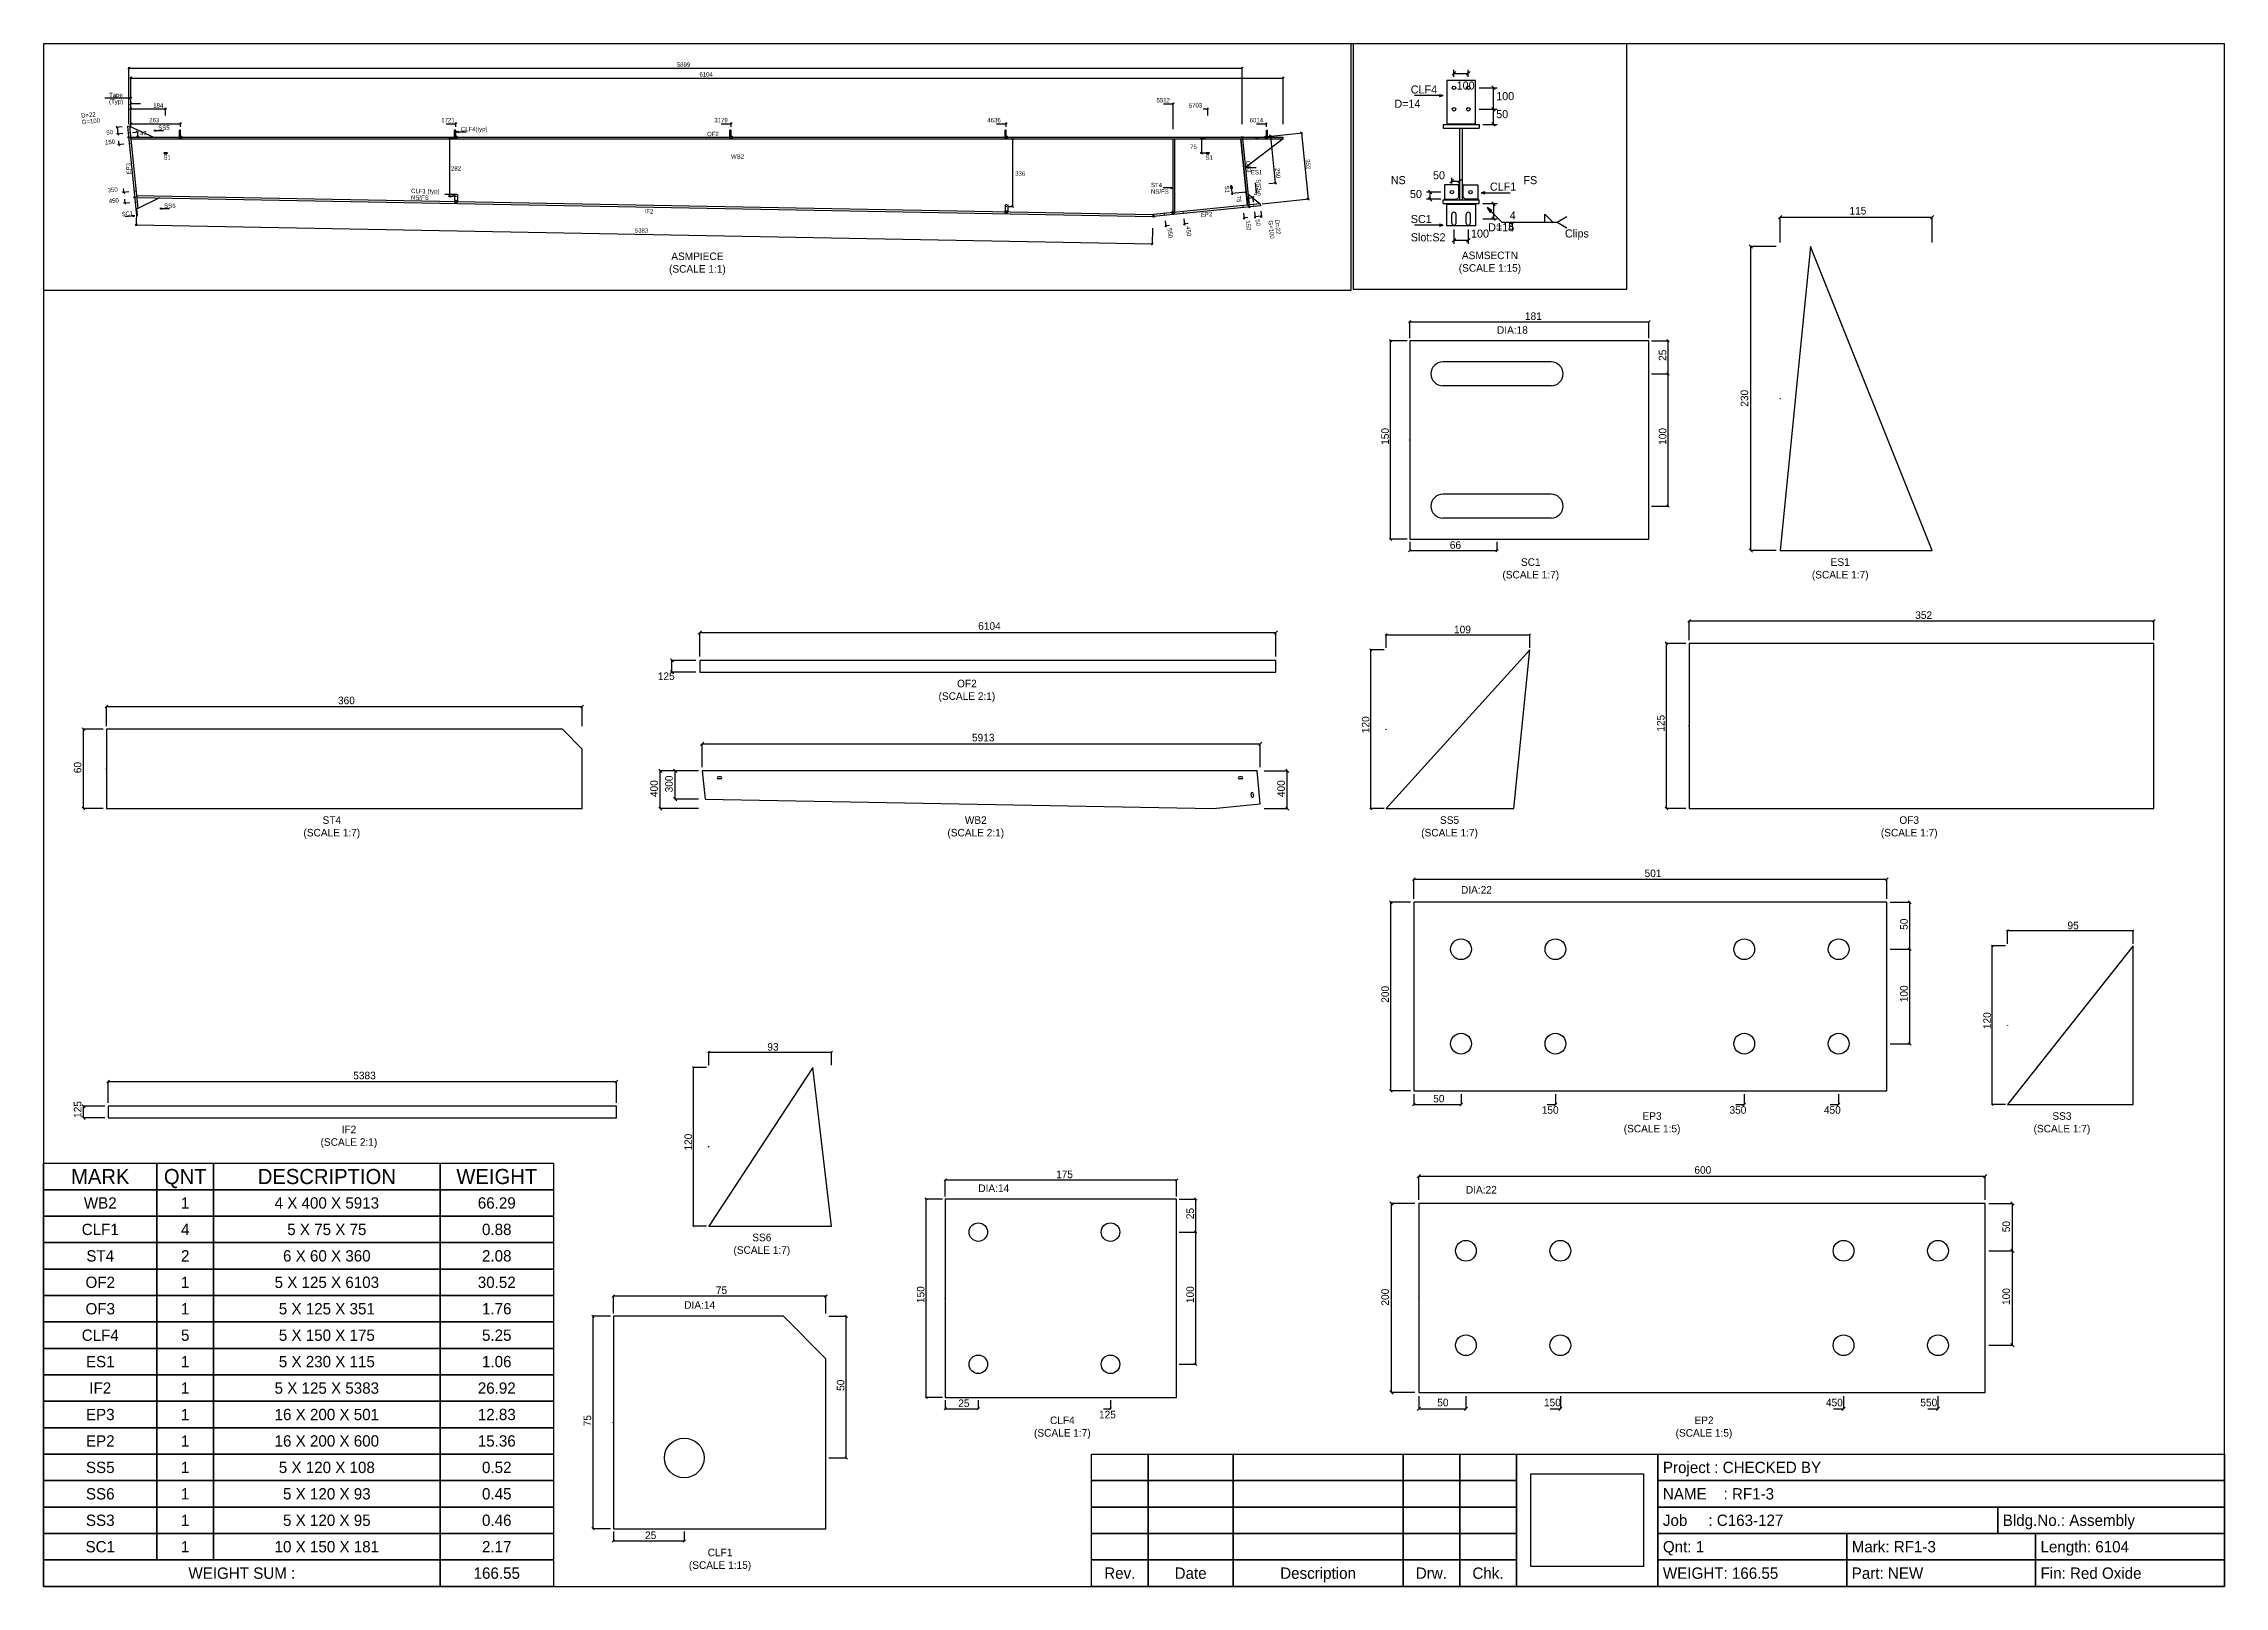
# Model space of a CAD drawing. Header units: metres. Extents: x 0 to 11550, y 0 to 8168.
import ezdxf
from ezdxf.enums import TextEntityAlignment as Align

# ---------------------------------------------------------------- set-up
doc = ezdxf.new("R2010")
doc.units = ezdxf.units.M
doc.linetypes.add('CONTIN', pattern=[0])
doc.linetypes.add('DASHED', pattern=[0])
for name, color, linetype in [('1', 7, 'CONTIN'), ('11', 7, 'CONTIN'), ('12', 2, 'CONTIN'), ('13', 2, 'CONTIN'), ('15', 6, 'CONTIN'), ('2', 7, 'CONTIN'), ('21', 7, 'CONTIN'), ('3', 1, 'CONTIN'), ('4', 1, 'CONTIN'), ('5', 7, 'CONTIN'), ('6', 4, 'CONTIN'), ('7', 3, 'DASHED'), ('9', 7, 'CONTIN')]:
    doc.layers.add(name, color=color, linetype=linetype)
doc.styles.add('SIMPLEX', font='txt')
picture_1 = doc.add_image_def('image1.png', size_in_pixel=(229, 276))

# ---------------------------------------------------------------- blocks, each defined once
blk = doc.blocks.new('PART_TABLE_BLOCK')
for points in [[(0, 2240), (600, 2240), (600, 2100), (0, 2100)], [(600, 2240), (900, 2240), (900, 2100), (600, 2100)], [(900, 2240), (2100, 2240), (2100, 2100), (900, 2100)], [(2100, 2240), (2700, 2240), (2700, 2100), (2100, 2100)], [(0, 2100), (600, 2100), (600, 1960), (0, 1960)], [(600, 2100), (900, 2100), (900, 1960), (600, 1960)], [(900, 2100), (2100, 2100), (2100, 1960), (900, 1960)], [(2100, 2100), (2700, 2100), (2700, 1960), (2100, 1960)], [(0, 1960), (600, 1960), (600, 1820), (0, 1820)], [(600, 1960), (900, 1960), (900, 1820), (600, 1820)], [(900, 1960), (2100, 1960), (2100, 1820), (900, 1820)], [(2100, 1960), (2700, 1960), (2700, 1820), (2100, 1820)], [(0, 1820), (600, 1820), (600, 1680), (0, 1680)], [(600, 1820), (900, 1820), (900, 1680), (600, 1680)], [(900, 1820), (2100, 1820), (2100, 1680), (900, 1680)], [(2100, 1820), (2700, 1820), (2700, 1680), (2100, 1680)], [(0, 1680), (600, 1680), (600, 1540), (0, 1540)], [(600, 1680), (900, 1680), (900, 1540), (600, 1540)], [(900, 1680), (2100, 1680), (2100, 1540), (900, 1540)], [(2100, 1680), (2700, 1680), (2700, 1540), (2100, 1540)], [(0, 1540), (600, 1540), (600, 1400), (0, 1400)], [(600, 1540), (900, 1540), (900, 1400), (600, 1400)], [(900, 1540), (2100, 1540), (2100, 1400), (900, 1400)], [(2100, 1540), (2700, 1540), (2700, 1400), (2100, 1400)], [(0, 1400), (600, 1400), (600, 1260), (0, 1260)], [(600, 1400), (900, 1400), (900, 1260), (600, 1260)], [(900, 1400), (2100, 1400), (2100, 1260), (900, 1260)], [(2100, 1400), (2700, 1400), (2700, 1260), (2100, 1260)], [(0, 1260), (600, 1260), (600, 1120), (0, 1120)], [(600, 1260), (900, 1260), (900, 1120), (600, 1120)], [(900, 1260), (2100, 1260), (2100, 1120), (900, 1120)], [(2100, 1260), (2700, 1260), (2700, 1120), (2100, 1120)], [(0, 1120), (600, 1120), (600, 980), (0, 980)], [(600, 1120), (900, 1120), (900, 980), (600, 980)], [(900, 1120), (2100, 1120), (2100, 980), (900, 980)], [(2100, 1120), (2700, 1120), (2700, 980), (2100, 980)], [(0, 980), (600, 980), (600, 840), (0, 840)], [(600, 980), (900, 980), (900, 840), (600, 840)], [(900, 980), (2100, 980), (2100, 840), (900, 840)], [(2100, 980), (2700, 980), (2700, 840), (2100, 840)], [(0, 840), (600, 840), (600, 700), (0, 700)], [(600, 840), (900, 840), (900, 700), (600, 700)], [(900, 840), (2100, 840), (2100, 700), (900, 700)], [(2100, 840), (2700, 840), (2700, 700), (2100, 700)], [(0, 700), (600, 700), (600, 560), (0, 560)], [(600, 700), (900, 700), (900, 560), (600, 560)], [(900, 700), (2100, 700), (2100, 560), (900, 560)], [(2100, 700), (2700, 700), (2700, 560), (2100, 560)], [(0, 560), (600, 560), (600, 420), (0, 420)], [(600, 560), (900, 560), (900, 420), (600, 420)], [(900, 560), (2100, 560), (2100, 420), (900, 420)], [(2100, 560), (2700, 560), (2700, 420), (2100, 420)], [(0, 420), (600, 420), (600, 280), (0, 280)], [(600, 420), (900, 420), (900, 280), (600, 280)], [(900, 420), (2100, 420), (2100, 280), (900, 280)], [(2100, 420), (2700, 420), (2700, 280), (2100, 280)], [(0, 280), (600, 280), (600, 140), (0, 140)], [(600, 280), (900, 280), (900, 140), (600, 140)], [(900, 280), (2100, 280), (2100, 140), (900, 140)], [(2100, 280), (2700, 280), (2700, 140), (2100, 140)], [(0, 140), (2100, 140), (2100, 0), (0, 0)], [(2100, 140), (2700, 140), (2700, 0), (2100, 0)]]:
    blk.add_lwpolyline(points, close=True)
for s, height, p in [('MARK', 80, (300, 2170)), ('QNT', 80, (750, 2170)), ('DESCRIPTION', 80, (1500, 2170)), ('WEIGHT', 80, (2400, 2170)), ('WB2', 60, (300, 2030)), ('1', 60, (750, 2030)), ('4 X 400 X 5913', 60, (1500, 2030)), ('66.29', 60, (2400, 2030)), ('CLF1', 60, (300, 1890)), ('4', 60, (750, 1890)), ('5 X 75 X 75', 60, (1500, 1890)), ('0.88', 60, (2400, 1890)), ('ST4', 60, (300, 1750)), ('2', 60, (750, 1750)), ('6 X 60 X 360', 60, (1500, 1750)), ('2.08', 60, (2400, 1750)), ('OF2', 60, (300, 1610)), ('1', 60, (750, 1610)), ('5 X 125 X 6103', 60, (1500, 1610)), ('30.52', 60, (2400, 1610)), ('OF3', 60, (300, 1470)), ('1', 60, (750, 1470)), ('5 X 125 X 351', 60, (1500, 1470)), ('1.76', 60, (2400, 1470)), ('CLF4', 60, (300, 1330)), ('5', 60, (750, 1330)), ('5 X 150 X 175', 60, (1500, 1330)), ('5.25', 60, (2400, 1330)), ('ES1', 60, (300, 1190)), ('1', 60, (750, 1190)), ('5 X 230 X 115', 60, (1500, 1190)), ('1.06', 60, (2400, 1190)), ('IF2', 60, (300, 1050)), ('1', 60, (750, 1050)), ('5 X 125 X 5383', 60, (1500, 1050)), ('26.92', 60, (2400, 1050)), ('EP3', 60, (300, 910)), ('1', 60, (750, 910)), ('16 X 200 X 501', 60, (1500, 910)), ('12.83', 60, (2400, 910)), ('EP2', 60, (300, 770)), ('1', 60, (750, 770)), ('16 X 200 X 600', 60, (1500, 770)), ('15.36', 60, (2400, 770)), ('SS5', 60, (300, 630)), ('1', 60, (750, 630)), ('5 X 120 X 108', 60, (1500, 630)), ('0.52', 60, (2400, 630)), ('SS6', 60, (300, 490)), ('1', 60, (750, 490)), ('5 X 120 X 93', 60, (1500, 490)), ('0.45', 60, (2400, 490)), ('SS3', 60, (300, 350)), ('1', 60, (750, 350)), ('5 X 120 X 95', 60, (1500, 350)), ('0.46', 60, (2400, 350)), ('SC1', 60, (300, 210)), ('1', 60, (750, 210)), ('10 X 150 X 181', 60, (1500, 210)), ('2.17', 60, (2400, 210)), ('WEIGHT SUM :', 60, (1050, 70)), ('166.55', 60, (2400, 70))]:
    blk.add_text(s, height=height).set_placement(p, align=Align.MIDDLE_CENTER)
blk = doc.blocks.new('Title_Block')
for points in [[(-6000, 700), (-5700, 700), (-5700, 560), (-6000, 560)], [(-5700, 700), (-5250, 700), (-5250, 560), (-5700, 560)], [(-5250, 700), (-4350, 700), (-4350, 560), (-5250, 560)], [(-4350, 700), (-4050, 700), (-4050, 560), (-4350, 560)], [(-4050, 700), (-3750, 700), (-3750, 560), (-4050, 560)], [(-3750, 700), (-3000, 700), (-3000, 0), (-3750, 0)], [(-3000, 700), (0, 700), (0, 560), (-3000, 560)], [(-6000, 560), (-5700, 560), (-5700, 420), (-6000, 420)], [(-5700, 560), (-5250, 560), (-5250, 420), (-5700, 420)], [(-5250, 560), (-4350, 560), (-4350, 420), (-5250, 420)], [(-4350, 560), (-4050, 560), (-4050, 420), (-4350, 420)], [(-4050, 560), (-3750, 560), (-3750, 420), (-4050, 420)], [(-3000, 560), (0, 560), (0, 420), (-3000, 420)], [(-6000, 420), (-5700, 420), (-5700, 280), (-6000, 280)], [(-5700, 420), (-5250, 420), (-5250, 280), (-5700, 280)], [(-5250, 420), (-4350, 420), (-4350, 280), (-5250, 280)], [(-4350, 420), (-4050, 420), (-4050, 280), (-4350, 280)], [(-4050, 420), (-3750, 420), (-3750, 280), (-4050, 280)], [(-3000, 420), (-1200, 420), (-1200, 280), (-3000, 280)], [(-1200, 420), (0, 420), (0, 280), (-1200, 280)], [(-6000, 280), (-5700, 280), (-5700, 140), (-6000, 140)], [(-5700, 280), (-5250, 280), (-5250, 140), (-5700, 140)], [(-5250, 280), (-4350, 280), (-4350, 140), (-5250, 140)], [(-4350, 280), (-4050, 280), (-4050, 140), (-4350, 140)], [(-4050, 280), (-3750, 280), (-3750, 140), (-4050, 140)], [(-3000, 280), (-2000, 280), (-2000, 140), (-3000, 140)], [(-2000, 280), (-1000, 280), (-1000, 140), (-2000, 140)], [(-1000, 280), (0, 280), (0, 140), (-1000, 140)], [(-6000, 140), (-5700, 140), (-5700, 0), (-6000, 0)], [(-5700, 140), (-5250, 140), (-5250, 0), (-5700, 0)], [(-5250, 140), (-4350, 140), (-4350, 0), (-5250, 0)], [(-4350, 140), (-4050, 140), (-4050, 0), (-4350, 0)], [(-4050, 140), (-3750, 140), (-3750, 0), (-4050, 0)], [(-3000, 140), (-2000, 140), (-2000, 0), (-3000, 0)], [(-2000, 140), (-1000, 140), (-1000, 0), (-2000, 0)], [(-1000, 140), (0, 140), (0, 0), (-1000, 0)]]:
    blk.add_lwpolyline(points, close=True)
for s, p in [(' Project : CHECKED BY', (-2996, 630)), (' NAME    : RF1-3', (-2996, 490)), (' Job     : C163-127', (-2996, 350)), (' Bldg.No.: Assembly', (-1196, 350)), (' Qnt: 1', (-2996, 210)), (' Mark: RF1-3', (-1996, 210)), (' Length: 6104', (-996, 210)), (' WEIGHT: 166.55', (-2996, 70)), (' Part: NEW', (-1996, 70)), (' Fin: Red Oxide', (-996, 70))]:
    blk.add_text(s, height=60).set_placement(p, align=Align.MIDDLE_LEFT)
for s, p in [('Rev.', (-5850, 70)), ('Date', (-5475, 70)), ('Description', (-4800, 70)), ('Drw.', (-4200, 70)), ('Chk.', (-3900, 70))]:
    blk.add_text(s, height=60).set_placement(p, align=Align.MIDDLE_CENTER)
image = blk.add_image(picture_1, insert=(-3674, 105), size_in_units=(598, 490))
blk = doc.blocks.new('SLOTTD')
at = {"layer": '6'}
for p, q in [((-25.4, 12.7), (25.4, 12.7)), ((-25.4, -12.7), (25.4, -12.7))]:
    blk.add_line(p, q, dxfattribs=at)
for centre, start, end in [((-25.4, 0), 90, 270), ((25.4, 0), 270, 90)]:
    blk.add_arc(centre, 12.7, start, end, dxfattribs=at)
blk = doc.blocks.new('ARROW')
at = {"layer": '2'}
blk.add_line((-0.635, -0.635), (0.635, 0.635), dxfattribs=at)
blk = doc.blocks.new('FLGHOL')
at = {"layer": '6'}
blk.add_solid([(-6.35, 0), (6.35, 0), (-6.35, 25.4), (6.35, 25.4)], dxfattribs=at)
blk = doc.blocks.new('GRTCLPB')
at = {"layer": '13'}
for p, q in [((-12.7, 0), (-12.7, 152.4)), ((-12.7, 152.4), (12.7, 152.4)), ((-12.7, 0), (12.7, 0)), ((12.7, 0), (12.7, 152.4))]:
    blk.add_line(p, q, dxfattribs=at)
at = {"layer": '6'}
for points in [[(-12.7, 119.38), (12.7, 119.38), (-12.7, 134.62), (12.7, 134.62)], [(-12.7, 68.58), (12.7, 68.58), (-12.7, 83.82), (12.7, 83.82)]]:
    blk.add_solid(points, dxfattribs=at)
blk = doc.blocks.new('ARROWP')
for p, q in [((0, 0), (-1.27, 0.318)), ((-1.27, 0.318), (-1.27, -0.318)), ((-1.27, -0.318), (0, 0))]:
    blk.add_line(p, q)
blk = doc.blocks.new('BRCCLP')
at = {"layer": '1'}
blk.add_solid([(-12.7, 68.58), (12.7, 68.58), (-12.7, 83.82), (12.7, 83.82)], dxfattribs=at)
at = {"layer": '2'}
for p in [(-12.7, 101.6), (12.7, 0)]:
    blk.add_line(p, (12.7, 101.6), dxfattribs=at)
blk = doc.blocks.new('CIRCLE')
at = {"layer": '1'}
blk.add_circle((0, 0), 10.2, dxfattribs=at)
blk = doc.blocks.new('FLAT_ASMPIECE')
at = {"layer": '1'}
for p, q in [((462.131, 800.389), (462.131, 809.679)), ((462.131, 809.679), (6565.921, 809.679)), ((6565.921, 800.389), (6565.921, 809.679)), ((462.131, 800.389), (492.13, 500.403)), ((462.131, 800.389), (6565.921, 800.389)), ((6375.351, 449.944), (6340.301, 800.389)), ((6340.401, 799.469), (6349.631, 800.389)), ((6340.401, 799.469), (6375.351, 449.944)), ((6349.631, 800.389), (6384.591, 450.868)), ((6565.921, 800.389), (6364.801, 648.747)), ((492.725, 500.393), (493.06, 491.099)), ((492.725, 500.393), (5874.841, 399.893)), ((493.06, 491.099), (5874.671, 390.61)), ((2192.437, 505.97), (2192.437, 468.654)), ((488.651, 431.493), (492.347, 394.535)), ((492.347, 394.535), (496.967, 394.996)), ((496.967, 394.996), (493.271, 431.955)), ((5107.641, 451.535), (5107.641, 414.219)), ((5874.841, 399.893), (5874.671, 390.61)), ((6375.351, 449.944), (6384.591, 450.868))]:
    blk.add_line(p, q, dxfattribs=at)
at = {"layer": '12'}
for p, q in [((455.343, 868.279), (445.077, 867.249)), ((445.077, 867.249), (488.651, 431.493)), ((455.343, 868.279), (498.918, 432.519)), ((498.918, 432.519), (488.651, 431.493)), ((6443.211, 456.73), (5877.831, 400.192)), ((5877.831, 400.192), (5878.851, 389.926)), ((6444.231, 446.463), (5878.851, 389.926)), ((6443.211, 456.73), (6444.231, 446.463))]:
    blk.add_line(p, q, dxfattribs=at)
at = {"layer": '15'}
for centre in [(725.551, 809.676), (2183.151, 809.676), (3640.751, 809.676), (5098.351, 809.676), (6475.975, 809.676), (2183.151, 468.827), (5098.35, 414.393), (5982.649, 410.984)]:
    blk.add_circle(centre, 6.933, dxfattribs=at)
at = {"layer": '2'}
for p, q in [((450.833, 878.769), (450.833, 1181.109)), ((450.833, 1174.919), (6348.711, 1174.919)), ((6348.711, 878.769), (6348.711, 1181.109)), ((462.131, 878.769), (462.131, 1129.519)), ((462.131, 1123.329), (6565.921, 1123.329)), ((6565.921, 878.769), (6565.921, 1129.519)), ((462.131, 869.479), (462.131, 992.299)), ((513.718, 986.109), (462.131, 986.109)), ((462.131, 924.199), (462.131, 965.469)), ((462.131, 959.279), (646.051, 959.279)), ((646.051, 924.199), (646.051, 965.469)), ((5931.061, 986.109), (5982.651, 986.109)), ((5982.651, 851.979), (5982.651, 992.299)), ((6140.541, 959.279), (6165.301, 959.279)), ((6165.301, 924.199), (6165.301, 965.469)), ((416.331, 864.369), (383.478, 861.089)), ((419.78, 829.879), (386.928, 826.599)), ((389.639, 861.709), (393.088, 827.209)), ((462.131, 865.389), (462.131, 887.059)), ((462.131, 880.869), (725.551, 880.869)), ((471.112, 835.009), (501.911, 838.089)), ((474.45, 810.909), (505.249, 813.989)), ((495.751, 837.479), (499.089, 813.369)), ((725.551, 865.389), (725.551, 887.059)), ((2131.563, 880.869), (2183.151, 880.869)), ((2183.151, 865.389), (2183.151, 887.059)), ((3589.163, 880.869), (3640.751, 880.869)), ((3640.751, 865.389), (3640.751, 887.059)), ((5046.761, 880.869), (5098.351, 880.869)), ((5098.351, 865.389), (5098.351, 887.059)), ((6418.381, 807.269), (6667.891, 832.219)), ((6424.391, 880.869), (6475.971, 880.869)), ((6463.501, 812.709), (6504.561, 816.819)), ((6475.971, 865.389), (6475.971, 887.059)), ((6498.401, 816.199), (6523.281, 567.442)), ((6661.731, 831.599), (6696.681, 482.077)), ((425.53, 772.388), (392.677, 769.103)), ((396.784, 790.251), (398.837, 769.719)), ((2170.77, 800.389), (2143.945, 800.389)), ((2150.135, 800.389), (2150.135, 496.684)), ((5110.731, 800.389), (5137.561, 800.389)), ((5131.371, 800.389), (5131.371, 442.249)), ((6152.921, 800.389), (6126.101, 800.389)), ((6152.921, 725.391), (6126.101, 725.391)), ((6132.291, 800.389), (6132.291, 725.391)), ((450.707, 520.605), (417.856, 517.32)), ((421.962, 538.469), (424.016, 517.936)), ((456.457, 463.114), (423.604, 459.828)), ((427.71, 480.978), (429.764, 460.445)), ((2170.77, 496.684), (2143.945, 496.684)), ((6291.781, 531.849), (6294.451, 505.157)), ((6368.461, 518.78), (6293.831, 511.317)), ((6366.411, 539.312), (6369.081, 512.619)), ((6383.361, 463.187), (6380.281, 493.986)), ((6380.891, 487.826), (6405.021, 490.239)), ((6407.481, 465.6), (6404.401, 496.399)), ((6453.331, 457.743), (6702.841, 482.693)), ((6488.371, 563.951), (6529.441, 568.058)), ((490.363, 346.68), (5871.971, 246.191)), ((5110.731, 442.249), (5137.561, 442.249)), ((5940.311, 367.038), (5943.591, 334.186)), ((6038.981, 376.905), (6042.271, 344.053)), ((6062.181, 352.266), (6041.651, 350.212)), ((6355.121, 408.519), (6358.411, 375.667)), ((6378.321, 383.88), (6357.791, 381.827)), ((6412.611, 414.269), (6415.901, 381.416)), ((6449.781, 391.026), (6415.281, 387.577)), ((6447.111, 417.718), (6450.391, 384.866)), ((5873.521, 328.715), (5871.861, 240)), ((5963.511, 342.399), (5942.981, 340.346))]:
    blk.add_line(p, q, dxfattribs=at)
at = {"layer": '3'}
for p, q in [((462.131, 871.579), (462.131, 1077.929)), ((462.131, 1016.029), (323.464, 1016.029)), ((584.194, 845.159), (635.782, 845.159)), ((2186.246, 837.529), (2237.834, 837.529)), ((6370.991, 648.747), (6422.581, 648.747)), ((2177.135, 505.959), (2125.557, 506.922)), ((5980.581, 541.33), (5928.991, 541.327)), ((6424.421, 517.033), (6419.291, 568.364)), ((483.107, 393.611), (431.776, 388.478)), ((491.904, 429.205), (490.248, 340.491)), ((615.102, 432.481), (666.681, 431.518))]:
    blk.add_line(p, q, dxfattribs=at)
at = {"layer": '9'}
for p, q in [((455.343, 868.279), (582.131, 809.679)), ((5982.651, 410.984), (5982.661, 800.389)), ((5982.661, 800.389), (5988.851, 800.389)), ((5988.851, 800.389), (5988.841, 410.984)), ((613.039, 488.86), (498.918, 432.519)), ((6378.641, 510.38), (6443.211, 456.73))]:
    blk.add_line(p, q, dxfattribs=at)
at = {"layer": '1', "yscale": 0.244, "zscale": 0.244}
for p, xscale in [((722.456, 809.679), -0.244), ((2180.056, 809.679), -0.244), ((3637.655, 809.679), -0.244), ((5095.261, 809.679), -0.244), ((6479.071, 809.679), 0.244)]:
    blk.add_blockref('GRTCLPB', p, dxfattribs=dict(at, xscale=xscale))
at = {"layer": '15', "xscale": 0.406, "yscale": 0.406, "zscale": 0.406}
for p in [(450.833, 809.679), (6348.711, 809.679), (482.671, 491.293), (5878.851, 389.926), (6385.611, 440.602)]:
    blk.add_blockref('CIRCLE', p, dxfattribs=at)
at = {"layer": '2', "xscale": 8.124, "yscale": 8.124, "zscale": 8.124}
for p, rotation in [((450.833, 1174.919), 180), ((462.131, 1123.329), 180), ((462.131, 986.109), 180), ((462.131, 959.279), 180), ((389.639, 861.709), 95.711), ((393.088, 827.209), -84.289), ((462.131, 880.869), 180), ((495.751, 837.479), 95.711), ((499.089, 813.369), -84.289), ((6498.401, 816.199), 95.711), ((6661.731, 831.599), 95.711), ((398.837, 769.719), -84.289), ((2150.135, 800.389), 90), ((5131.371, 800.389), 90), ((6132.291, 800.389), 90), ((6132.291, 725.391), -90), ((424.016, 517.936), -84.289), ((429.764, 460.445), -84.289), ((2150.135, 496.684), -90), ((6293.831, 511.317), -174.289), ((6368.461, 518.78), 5.7109999999999985), ((6380.891, 487.826), 5.7110000000000225), ((6405.021, 490.239), -174.28900000000002), ((6523.281, 567.442), -84.289), ((6696.681, 482.077), -84.289), ((5131.371, 442.249), -90), ((6041.651, 350.212), -174.289), ((6357.791, 381.827), -174.289), ((6415.281, 387.577), -174.289), ((6449.781, 391.026), 5.7109999999999985), ((5871.971, 246.191), -1.07), ((5942.981, 340.346), -174.289)]:
    blk.add_blockref('ARROW', p, dxfattribs=dict(at, rotation=rotation))
for p in [(6348.711, 1174.919), (6565.921, 1123.329), (646.051, 959.279), (5982.651, 986.109), (6165.301, 959.279), (725.551, 880.869), (2183.151, 880.869), (3640.751, 880.869), (5098.351, 880.869), (6475.971, 880.869)]:
    blk.add_blockref('ARROW', p, dxfattribs=at)
at = {"layer": '3', "xscale": 8.124, "yscale": 8.124, "zscale": 8.124}
blk.add_blockref('ARROW', (462.131, 1016.029), dxfattribs=at)
for name, p, rotation in [('ARROWP', (584.194, 845.159), 180), ('ARROWP', (2186.246, 837.529), 180), ('ARROWP', (6370.991, 648.747), 180), ('ARROWP', (2177.135, 505.959), -1.07), ('ARROWP', (5980.581, 541.33), 0.004), ('ARROWP', (6424.421, 517.033), -84.289), ('ARROWP', (483.107, 393.611), 5.7109999999999985), ('ARROW', (490.363, 346.68), 178.93), ('ARROWP', (615.102, 432.481), 178.93)]:
    blk.add_blockref(name, p, dxfattribs=dict(at, rotation=rotation))
at = {"layer": '6'}
for name, p, xscale, yscale, zscale, rotation in [('FLGHOL', (448.526, 832.749), 0.366, 0.406, 0.406, -84.289), ('FLGHOL', (454.275, 775.262), 0.366, 0.406, 0.406, -84.289), ('FLGHOL', (479.453, 523.479), 0.366, 0.406, 0.406, -84.289), ('FLGHOL', (485.202, 465.988), 0.366, 0.406, 0.406, -84.289), ('SLOTTD', (6290.551, 544.168), 0.244, 0.244, 0.244, -84.289), ('FLGHOL', (5936.411, 406.049), 0.366, 0.406, 0.406, -174.289), ('FLGHOL', (6035.081, 415.916), 0.366, 0.406, 0.406, -174.289), ('FLGHOL', (6351.221, 447.531), 0.366, 0.406, 0.406, -174.289), ('FLGHOL', (6408.711, 453.28), 0.366, 0.406, 0.406, -174.289)]:
    blk.add_blockref(name, p, dxfattribs=dict(at, xscale=xscale, yscale=yscale, zscale=zscale, rotation=rotation))
at = {"layer": '6', "xscale": 0.244, "yscale": 0.244, "zscale": 0.244}
for p in [(646.051, 725.391), (6165.301, 725.391)]:
    blk.add_blockref('SLOTTD', p, dxfattribs=at)
at = {"layer": '7', "xscale": -0.366, "yscale": 0.366, "zscale": 0.366}
for p in [(2183.151, 468.827), (5098.351, 414.393)]:
    blk.add_blockref('BRCCLP', p, dxfattribs=at)
at = {"insert": (3462.51, 140), "char_height": 40, "attachment_point": 5}
blk.add_mtext('ASMPIECE\\P(SCALE 1:1)', dxfattribs=at)
at = {"layer": '11', "style": 'SIMPLEX'}
for s, p in [('5899', (3353.547, 1182.619)), ('6104', (3473.583, 1131.029)), ('184', (580.569, 966.979)), ('5512', (5894.051, 993.809)), ('5703', (6065.151, 966.979)), ('263', (559.174, 888.569)), ('1721', (2106.114, 888.569)), ('3179', (3552.157, 888.569)), ('4636', (4998.201, 888.569)), ('6014', (6387.381, 888.569)), ('75', (6072.171, 747.483)), ('282', (2157.839, 633.129)), ('336', (5145.261, 605.912))]:
    blk.add_text(s, height=23.111, dxfattribs=at).set_placement(p)
for s, rotation, p in [('50', 5.711, (333.078, 823.149)), ('47', 5.711, (511.805, 816.559)), ('150', 5.711, (326.754, 770.252)), ('250', -84.289, (6523.281, 644.863)), ('352', -84.289, (6683.421, 692.1)), ('350', 5.711, (340.434, 517.32)), ('450', 5.711, (346.183, 459.828)), ('75', -84.289, (6317.201, 499.69)), ('45', 5.711, (6411.921, 498.671)), ('150', -84.289, (6366.841, 368.768)), ('50', -84.289, (6418.581, 373.943)), ('5383', -1.07, (3130.522, 305.086)), ('550', -84.289, (5952.021, 327.286)), ('450', -84.289, (6050.701, 337.154))]:
    blk.add_text(s, height=23.111, rotation=rotation, dxfattribs=at).set_placement(p)
at = {"layer": '21', "style": 'SIMPLEX'}
for s, rotation, p in [('D=22', 5.711, (200, 912.419)), ('G=100', 5.711, (203.45, 877.929)), ('G=100', -84.289, (6486.941, 367.783)), ('D=22', -84.289, (6521.441, 371.233))]:
    blk.add_text(s, height=23.111, rotation=rotation, dxfattribs=at).set_placement(p)
at = {"layer": '3', "style": 'SIMPLEX'}
for s, p in [('Tape', (346.575, 1021.799)), ('(Typ)', (346.575, 987.139)), ('SS5', (607.305, 849.019)), ('CLF4(typ)', (2209.357, 841.389)), ('OF2', (3514.028, 815.459)), ('S1', (634.496, 690.724)), ('WB2', (3640.751, 696.391)), ('S1', (6153.751, 690.724)), ('ES1', (6394.101, 612.599))]:
    blk.add_text(s, height=23.111, dxfattribs=at).set_placement(p)
for s, rotation, p in [('EP3', 95.71, (464.564, 614.3)), ('OF3', -84.289, (6367.051, 684.317)), ('SS3', -84.289, (6421.361, 586.406)), ('CLF1 (typ)', -1.07, (1946.136, 514.125)), ('NS/FS', -1.07, (1945.489, 479.464)), ('ST4', 0.004, (5865.021, 545.174)), ('NS/FS', 0.004, (5865.021, 510.507)), ('S1', -84.289, (6254.911, 552.217)), ('SC1', 5.711, (413.735, 390.545)), ('SS6', -1.07, (638.281, 435.9)), ('IF2', -1.07, (3183.218, 406.194)), ('EP2', 5.71, (6129.921, 385.999))]:
    blk.add_text(s, height=23.111, rotation=rotation, dxfattribs=at).set_placement(p)
blk = doc.blocks.new('FLAT_ASMSECTN')
at = {"layer": '1'}
for p, q in [((477.365, 872.46), (667.865, 872.46)), ((477.365, 872.46), (477.365, 853.41)), ((477.365, 853.41), (667.865, 853.41)), ((564.995, 472.41), (564.995, 853.41)), ((580.235, 472.41), (580.235, 853.41)), ((667.865, 872.46), (667.865, 853.41)), ((477.365, 453.36), (477.365, 472.41)), ((477.365, 472.41), (667.865, 472.41)), ((667.865, 453.36), (667.865, 472.41)), ((477.365, 453.36), (667.865, 453.36))]:
    blk.add_line(p, q, dxfattribs=at)
at = {"layer": '13'}
for p, q in [((648.815, 1104.87), (496.415, 1104.87)), ((496.415, 1104.87), (496.415, 876.27)), ((648.815, 876.27), (648.815, 1104.87)), ((496.415, 876.27), (648.815, 876.27)), ((561.185, 552.42), (484.985, 552.42)), ((484.985, 552.42), (484.985, 476.22)), ((484.985, 476.22), (549.755, 476.22)), ((561.185, 487.65), (549.755, 476.22)), ((561.185, 487.65), (561.185, 552.42)), ((584.045, 552.42), (660.245, 552.42)), ((584.045, 487.65), (584.045, 552.42)), ((584.045, 487.65), (595.475, 476.22)), ((660.245, 476.22), (595.475, 476.22)), ((660.245, 552.42), (660.245, 476.22)), ((496.415, 449.55), (648.815, 449.55)), ((496.415, 335.25), (496.415, 449.55)), ((648.815, 449.55), (648.815, 335.25)), ((648.815, 335.25), (496.415, 335.25))]:
    blk.add_line(p, q, dxfattribs=at)
at = {"layer": '3'}
for p, q in [((534.515, 1123.92), (534.515, 1162.02)), ((610.715, 1123.92), (610.715, 1162.02)), ((534.515, 1142.97), (610.715, 1142.97)), ((667.865, 1066.77), (763.115, 1066.77)), ((744.065, 872.46), (744.065, 1066.77)), ((477.365, 1024.86), (324.965, 1024.86)), ((667.865, 952.47), (763.115, 952.47)), ((686.915, 872.46), (763.115, 872.46)), ((523.085, 560.04), (523.085, 590.52)), ((564.995, 571.47), (564.995, 590.52)), ((465.935, 514.32), (389.735, 514.32)), ((465.935, 476.22), (389.735, 476.22)), ((408.785, 476.22), (408.785, 514.32)), ((523.085, 571.47), (564.995, 571.47)), ((679.295, 510.51), (831.695, 510.51)), ((686.915, 453.36), (763.115, 453.36)), ((686.915, 373.35), (763.115, 373.35)), ((744.065, 453.36), (744.065, 373.35)), ((477.365, 339.06), (324.965, 339.06)), ((534.515, 316.2), (534.515, 240)), ((534.515, 259.05), (610.715, 259.05)), ((610.715, 316.2), (610.715, 240))]:
    blk.add_line(p, q, dxfattribs=at)
at = {"layer": '4'}
for p, q in [((710.54, 432.03), (787.34, 355.215)), ((787.34, 355.215), (1068.98, 355.215)), ((1015.64, 397.89), (1058.315, 355.215)), ((1015.64, 355.215), (1015.64, 397.89)), ((1068.98, 355.215), (1081.79, 355.215)), ((1081.79, 355.215), (1132.985, 385.08)), ((1081.79, 355.215), (1132.985, 325.35))]:
    blk.add_line(p, q, dxfattribs=at)
at = {"layer": '1'}
for name, p, xscale, yscale, zscale, rotation in [('ARROW', (534.515, 1142.97), 15, 15, 15, 180), ('ARROW', (744.065, 1066.77), 15, 15, 15, 90), ('ARROW', (744.065, 952.47), 15, 15, 15, -90.00000000000001), ('ARROW', (744.065, 952.47), 15, 15, 15, 90), ('ARROW', (744.065, 872.46), 15, 15, 15, -90.00000000000001), ('ARROW', (564.995, 571.47), 15, 15, 15, 180), ('ARROW', (408.785, 514.32), 15, 15, 15, -90.00000000000001), ('ARROW', (408.785, 476.22), 15, 15, 15, 90), ('ARROW', (744.065, 453.36), 15, 15, 15, 90), ('SLOTTD', (534.515, 373.35), 0.8999999999999999, 0.8999999999999999, 0.8999999999999999, 90), ('SLOTTD', (610.715, 373.35), 0.8999999999999999, 0.8999999999999999, 0.8999999999999999, 90), ('ARROW', (744.065, 373.35), 15, 15, 15, -90.00000000000001), ('ARROW', (534.515, 259.05), 15, 15, 15, 180)]:
    blk.add_blockref(name, p, dxfattribs=dict(at, xscale=xscale, yscale=yscale, zscale=zscale, rotation=rotation))
for name, p, xscale, yscale, zscale in [('CIRCLE', (534.515, 1066.77), 0.8999999999999999, 0.8999999999999999, 0.8999999999999999), ('ARROW', (610.715, 1142.97), 15, 15, 15), ('CIRCLE', (610.715, 1066.77), 0.8999999999999999, 0.8999999999999999, 0.8999999999999999), ('CIRCLE', (534.515, 952.47), 0.8999999999999999, 0.8999999999999999, 0.8999999999999999), ('CIRCLE', (610.715, 952.47), 0.8999999999999999, 0.8999999999999999, 0.8999999999999999), ('ARROW', (523.085, 571.47), 15, 15, 15), ('CIRCLE', (523.085, 514.32), 0.8999999999999999, 0.8999999999999999, 0.8999999999999999), ('CIRCLE', (622.145, 514.32), 0.8999999999999999, 0.8999999999999999, 0.8999999999999999), ('ARROW', (610.715, 259.05), 15, 15, 15)]:
    blk.add_blockref(name, p, dxfattribs=dict(at, xscale=xscale, yscale=yscale, zscale=zscale))
at = {"layer": '3', "xscale": 15, "yscale": 15, "zscale": 15}
for p in [(477.365, 1024.86), (477.365, 339.06)]:
    blk.add_blockref('ARROWP', p, dxfattribs=at)
at = {"layer": '3', "xscale": 15, "yscale": 15, "zscale": 15, "rotation": 180}
blk.add_blockref('ARROWP', (679.295, 510.51), dxfattribs=at)
at = {"layer": '4', "xscale": 22.5, "yscale": 22.5, "zscale": 22.5, "rotation": 135}
blk.add_blockref('ARROWP', (710.54, 432.03), dxfattribs=at)
at = {"insert": (725.172, 140), "char_height": 40, "attachment_point": 5}
blk.add_mtext('ASMSECTN\\P(SCALE 1:15)', dxfattribs=at)
at = {"layer": '1', "style": 'SIMPLEX'}
for s, p in [('CLF4', (305.915, 1036.29)), ('CLF1', (725.015, 521.94)), ('SC1', (305.915, 350.49)), ('Slot:S2', (305.915, 253.71))]:
    blk.add_text(s, height=42.675, dxfattribs=at).set_placement(p)
at = {"layer": '21', "style": 'SIMPLEX'}
for p in [(219.05, 960.855), (715.865, 306.505)]:
    blk.add_text('D=14', height=42.675, dxfattribs=at).set_placement(p)
at = {"layer": '3', "style": 'SIMPLEX'}
for s, p in [('100', (548.735, 1057.19)), ('100', (758.285, 1000.98)), ('50', (758.285, 905.73)), ('NS', (200, 556.23)), ('50', (423.515, 581.88)), ('FS', (902.555, 556.23)), ('50', (301.595, 482.82)), ('115', (758.285, 307.57)), ('100', (624.935, 273.27))]:
    blk.add_text(s, height=42.675, dxfattribs=at).set_placement(p)
at = {"layer": '4', "style": 'SIMPLEX'}
blk.add_text('Clips', height=42.675, dxfattribs=at).set_placement((1122.32, 273.885))
at = {"layer": '5', "style": 'SIMPLEX'}
blk.add_text('4', height=42.675, dxfattribs=at).set_placement((830.015, 369.435))
blk = doc.blocks.new('EP2')
at = {"layer": '3', "linetype": 'CONTINUOUS'}
for p, q in [((358.083305, 1326.66665), (358.083305, 326.66665)), ((3358.083305, 1326.66665), (358.083305, 1326.66665)), ((3358.083305, 326.66665), (3358.083305, 1326.66665)), ((358.083305, 326.66665), (3358.083305, 326.66665))]:
    blk.add_line(p, q, dxfattribs=at)
at = {"layer": '4', "linetype": 'CONTINUOUS'}
for centre in [(608.083305, 1076.66665), (1108.083305, 1076.66665), (2608.083305, 1076.66665), (3108.083305, 1076.66665), (608.083305, 576.66665), (1108.083305, 576.66665), (2608.083305, 576.66665), (3108.083305, 576.66665)]:
    blk.add_circle(centre, 55, dxfattribs=at)
at = {"layer": '5', "linetype": 'CONTINUOUS'}
for p, q in [((357.583305, 826.66665), (358.583305, 826.66665)), ((358.083305, 826.16665), (358.083305, 827.16664))]:
    blk.add_line(p, q, dxfattribs=at)
blk.add_circle((358.083305, 826.66665), 0.5, dxfattribs=at)
at = {"layer": '6', "linetype": 'CONTINUOUS'}
for p, q in [((358.083305, 1346.66665), (358.083305, 1471.66666)), ((358.083305, 1471.416665), (3358.083305, 1471.416665)), ((3358.083305, 1346.66665), (3358.083305, 1471.66666)), ((338.08338, 1326.66665), (213.08337, 1326.66666)), ((213.33329, 326.66665), (213.33337, 1326.66666)), ((3378.083305, 1326.66665), (3503.083305, 1326.66664)), ((3502.833355, 1076.66665), (3502.833355, 1326.66664)), ((3378.083305, 1076.66665), (3503.083305, 1076.66665)), ((3378.083305, 1076.66665), (3503.083305, 1076.66665)), ((3502.833355, 576.66665), (3502.833355, 1076.66665)), ((3378.083305, 576.66665), (3503.083305, 576.66665)), ((338.083305, 326.66665), (213.083295, 326.66665)), ((358.083305, 306.66665), (358.083305, 240)), ((358.083305, 240.25), (608.083305, 240.25)), ((608.083305, 306.66665), (608.083305, 240)), ((1054.749955, 240.25), (1108.083305, 240.25)), ((1108.083305, 306.66665), (1108.083305, 240)), ((2554.750005, 240.25), (2608.083305, 240.25)), ((2608.083305, 306.66665), (2608.083305, 240)), ((3054.749855, 240.25), (3108.083305, 240.25)), ((3108.083305, 306.66665), (3108.083305, 240))]:
    blk.add_line(p, q, dxfattribs=at)
at = {"layer": '6', "xscale": 13.333335, "yscale": 13.333335, "zscale": 2.666667}
for p, rotation in [((358.083305, 1471.416665), 180), ((213.33337, 1326.66666), 90), ((3502.833355, 1326.66664), 90), ((3502.833355, 1076.66665), -90.00000000000001), ((3502.833355, 1076.66665), 90), ((3502.833355, 576.66665), -90.00000000000001), ((213.33329, 326.66665), -90.00000000000001), ((358.083305, 240.25), 180)]:
    blk.add_blockref('ARROW', p, dxfattribs=dict(at, rotation=rotation))
for p in [(3358.083305, 1471.416665), (608.083305, 240.25), (1108.083305, 240.25), (2608.083305, 240.25), (3108.083305, 240.25)]:
    blk.add_blockref('ARROW', p, dxfattribs=at)
at = {"insert": (1868.748477, 140), "char_height": 40, "attachment_point": 5}
blk.add_mtext('EP2\\P(SCALE 1:5)', dxfattribs=at)
at = {"layer": '5'}
blk.add_text('ZERO', height=0.075, dxfattribs=at).set_placement((358.083305, 626.66665))
at = {"layer": '6'}
for s, p in [('600', (1818.083305, 1484.749995)), ('DIA:22', (608.083305, 1379.99998)), ('50', (456.416645, 253.5834)), ('150', (1021.416655, 253.5834)), ('450', (2514.750005, 253.5834)), ('550', (3014.749855, 253.5834))]:
    blk.add_text(s, height=40, dxfattribs=at).set_placement(p)
for s, p in [('50', (3489.499955, 1174.99999)), ('200', (200, 786.66665)), ('100', (3489.499955, 790))]:
    blk.add_text(s, height=40, rotation=90, dxfattribs=at).set_placement(p)
blk = doc.blocks.new('EP3')
at = {"layer": '3', "linetype": 'CONTINUOUS'}
for p, q in [((332.00633, 1312.39295), (332.00633, 312.39295)), ((2837.91638, 1312.39295), (332.00633, 1312.39295)), ((2837.91638, 312.39295), (2837.91638, 1312.39295)), ((332.00633, 312.39295), (2837.91638, 312.39295))]:
    blk.add_line(p, q, dxfattribs=at)
at = {"layer": '4', "linetype": 'CONTINUOUS'}
for centre in [(582.00633, 1062.39295), (1082.00633, 1062.39295), (2082.00633, 1062.39295), (2582.00633, 1062.39295), (582.00633, 562.39295), (1082.00633, 562.39295), (2082.00633, 562.39295), (2582.00633, 562.39295)]:
    blk.add_circle(centre, 55, dxfattribs=at)
at = {"layer": '5', "linetype": 'CONTINUOUS'}
for p, q in [((331.50633, 812.39295), (332.50633, 812.39295)), ((332.00633, 811.89295), (332.00633, 812.89294))]:
    blk.add_line(p, q, dxfattribs=at)
blk.add_circle((332.00633, 812.39295), 0.5, dxfattribs=at)
at = {"layer": '6', "linetype": 'CONTINUOUS'}
for p, q in [((332.00633, 1329.099015), (332.00633, 1433.511935)), ((332.00633, 1433.26194), (2837.91638, 1433.26194)), ((2837.91638, 1329.099015), (2837.91638, 1433.511935)), ((315.30034, 1312.39295), (210.88742, 1312.39296)), ((211.13734, 312.39295), (211.13742, 1312.39296)), ((2854.62243, 1312.39295), (2959.03543, 1312.39294)), ((2958.78548, 1062.39295), (2958.78548, 1312.39294)), ((2854.62243, 1062.39295), (2959.03543, 1062.39295)), ((2854.62243, 1062.39295), (2959.03543, 1062.39295)), ((2958.78548, 562.39295), (2958.78548, 1062.39295)), ((2854.62243, 562.39295), (2959.03543, 562.39295)), ((315.300265, 312.39295), (210.887345, 312.39295)), ((332.00633, 295.68685), (332.00633, 240)), ((332.00633, 240.25), (582.00633, 240.25)), ((582.00633, 295.68685), (582.00633, 240)), ((1037.45683, 240.25), (1082.00633, 240.25)), ((1082.00633, 295.68685), (1082.00633, 240)), ((2037.45678, 240.25), (2082.00633, 240.25)), ((2082.00633, 295.68685), (2082.00633, 240)), ((2537.45678, 240.25), (2582.00633, 240.25)), ((2582.00633, 295.68685), (2582.00633, 240))]:
    blk.add_line(p, q, dxfattribs=at)
at = {"layer": '6', "xscale": 11.137375, "yscale": 11.137375, "zscale": 2.227475}
for p, rotation in [((332.00633, 1433.26194), 180), ((211.13742, 1312.39296), 90), ((2958.78548, 1312.39294), 90), ((2958.78548, 1062.39295), -90.00000000000001), ((2958.78548, 1062.39295), 90), ((2958.78548, 562.39295), -90.00000000000001), ((211.13734, 312.39295), -90.00000000000001), ((332.00633, 240.25), 180)]:
    blk.add_blockref('ARROW', p, dxfattribs=dict(at, rotation=rotation))
for p in [(2837.91638, 1433.26194), (582.00633, 240.25), (1082.00633, 240.25), (2082.00633, 240.25), (2582.00633, 240.25)]:
    blk.add_blockref('ARROW', p, dxfattribs=at)
at = {"insert": (1593.871565, 140), "char_height": 40, "attachment_point": 5}
blk.add_mtext('EP3\\P(SCALE 1:5)', dxfattribs=at)
at = {"layer": '5'}
blk.add_text('ZERO', height=0.075, dxfattribs=at).set_placement((332.00633, 612.39295))
at = {"layer": '6'}
for s, p in [('DIA:22', (582.00633, 1356.94246)), ('501', (1554.33353, 1444.39932)), ('50', (434.73158, 251.3874)), ('150', (1009.61338, 191.3874)), ('350', (2004.04473, 191.3874)), ('450', (2504.04473, 191.3874))]:
    blk.add_text(s, height=40, dxfattribs=at).set_placement(p)
for s, p in [('50', (2947.64813, 1165.1182)), ('200', (200, 778.9808)), ('100', (2947.64813, 781.76515))]:
    blk.add_text(s, height=40, rotation=90, dxfattribs=at).set_placement(p)
blk = doc.blocks.new('OF3')
at = {"layer": '3', "linetype": 'CONTINUOUS'}
for p, q in [((329.582124, 1115), (329.582124, 240)), ((2791.454194, 1115), (329.582124, 1115)), ((2791.454194, 240), (2791.454194, 1115)), ((329.582124, 240), (2791.454194, 240))]:
    blk.add_line(p, q, dxfattribs=at)
at = {"layer": '5', "linetype": 'CONTINUOUS'}
for p, q in [((328.882124, 677.5), (330.282124, 677.5)), ((329.582124, 676.800014), (329.582124, 678.199986))]:
    blk.add_line(p, q, dxfattribs=at)
blk.add_circle((329.582124, 677.5), 0.7, dxfattribs=at)
at = {"layer": '6', "linetype": 'CONTINUOUS'}
for p, q in [((329.582124, 1131.41248), (329.582124, 1233.990494)), ((329.582124, 1233.640501), (2791.454194, 1233.640501)), ((2791.454194, 1131.41248), (2791.454194, 1233.990494)), ((313.169707, 1115), (210.5917, 1115.000007)), ((210.941623, 240), (210.941693, 1115.000007)), ((313.169644, 240), (210.59163, 240))]:
    blk.add_line(p, q, dxfattribs=at)
at = {"layer": '6', "xscale": 10.941651, "yscale": 10.941651, "zscale": 1.563093}
for p, rotation in [((329.582124, 1233.640501), 180), ((210.941693, 1115.000007), 90), ((210.941623, 240), -90.00000000000001)]:
    blk.add_blockref('ARROW', p, dxfattribs=dict(at, rotation=rotation))
blk.add_blockref('ARROW', (2791.454194, 1233.640501), dxfattribs=at)
at = {"insert": (1495.727097, 140), "char_height": 40, "attachment_point": 5}
blk.add_mtext('OF3\\P(SCALE 1:7)', dxfattribs=at)
at = {"layer": '5'}
blk.add_text('ZERO', height=0.105, dxfattribs=at).set_placement((329.582124, 477.5))
at = {"layer": '6'}
blk.add_text('352', height=40, dxfattribs=at).set_placement((1527.693164, 1244.582152))
blk.add_text('125', height=40, rotation=90, dxfattribs=at).set_placement((200, 647.410444))
blk = doc.blocks.new('SC1')
at = {"layer": '3', "linetype": 'CONTINUOUS'}
for p, q in [((310.483296, 1350.66669), (310.483296, 300.66669)), ((1577.483296, 1350.66669), (310.483296, 1350.66669)), ((1577.483296, 300.66669), (1577.483296, 1350.66669)), ((310.483296, 300.66669), (1577.483296, 300.66669))]:
    blk.add_line(p, q, dxfattribs=at)
at = {"layer": '4', "linetype": 'CONTINUOUS'}
for p, q in [((1059.483296, 1238.66669), (485.483296, 1238.66669)), ((1059.483296, 1112.66669), (485.483296, 1112.66669)), ((1059.483296, 538.66669), (485.483296, 538.66669)), ((1059.483296, 412.66669), (485.483296, 412.66669))]:
    blk.add_line(p, q, dxfattribs=at)
for centre, start, end in [((485.483296, 1175.66669), 90, -90), ((1059.483296, 1175.66669), -90, 90), ((485.483296, 475.66669), 90, -90), ((1059.483296, 475.66669), -90, 90)]:
    blk.add_arc(centre, 63, start, end, dxfattribs=at)
at = {"layer": '5', "linetype": 'CONTINUOUS'}
for p, q in [((309.783296, 825.66669), (311.183296, 825.66669)), ((310.483296, 824.966704), (310.483296, 826.366676))]:
    blk.add_line(p, q, dxfattribs=at)
blk.add_circle((310.483296, 825.66669), 0.7, dxfattribs=at)
at = {"layer": '6', "linetype": 'CONTINUOUS'}
for p, q in [((310.483296, 1364.66669), (310.483296, 1452.166697)), ((310.483296, 1451.816697), (1577.483296, 1451.816697)), ((1577.483296, 1364.66669), (1577.483296, 1452.166697)), ((296.483373, 1350.66669), (208.983366, 1350.666697)), ((209.333289, 300.66669), (209.333373, 1350.666697)), ((1591.483296, 1350.66669), (1678.983296, 1350.666683)), ((1678.633296, 1175.66669), (1678.633296, 1350.666683)), ((1591.483296, 1175.66669), (1678.983296, 1175.66669)), ((1591.483296, 1175.66669), (1678.983296, 1175.66669)), ((1678.633296, 475.66669), (1678.633296, 1175.66669)), ((1591.483296, 475.66669), (1678.983296, 475.66669)), ((296.483296, 300.66669), (208.983289, 300.66669)), ((310.483296, 286.66669), (310.483296, 240)), ((310.483296, 240.35), (772.483296, 240.35)), ((772.483296, 286.66669), (772.483296, 240))]:
    blk.add_line(p, q, dxfattribs=at)
at = {"layer": '6', "xscale": 9.333331000000001, "yscale": 9.333331000000001, "zscale": 1.333333}
for p, rotation in [((310.483296, 1451.816697), 180), ((209.333373, 1350.666697), 90), ((1678.633296, 1350.666683), 90), ((1678.633296, 1175.66669), -90.00000000000001), ((1678.633296, 1175.66669), 90), ((1678.633296, 475.66669), -90.00000000000001), ((209.333289, 300.66669), -90.00000000000001), ((310.483296, 240.35), 180)]:
    blk.add_blockref('ARROW', p, dxfattribs=dict(at, rotation=rotation))
for p in [(1577.483296, 1451.816697), (772.483296, 240.35)]:
    blk.add_blockref('ARROW', p, dxfattribs=at)
at = {"insert": (951.452093, 140), "char_height": 40, "attachment_point": 5}
blk.add_mtext('SC1\\P(SCALE 1:7)', dxfattribs=at)
at = {"layer": '5'}
blk.add_text('ZERO', height=0.105, dxfattribs=at).set_placement((310.483296, 625.66669))
at = {"layer": '6'}
for s, p in [('181', (920.649944, 1461.150028)), ('DIA:18', (772.483296, 1388.000021)), ('66', (522.816634, 249.68331))]:
    blk.add_text(s, height=40, dxfattribs=at).set_placement(p)
for s, p in [('25', (1669.299986, 1244.500028)), ('150', (200, 800.000042)), ('100', (1669.299986, 799.999986))]:
    blk.add_text(s, height=40, rotation=90, dxfattribs=at).set_placement(p)
blk = doc.blocks.new('ES1')
at = {"layer": '3', "linetype": 'CONTINUOUS'}
for p, q in [((530.594404, 1850), (369.594404, 240)), ((1174.594404, 240), (530.594404, 1850)), ((530.594404, 1850), (530.594404, 1850)), ((369.594404, 240), (1174.594404, 240))]:
    blk.add_line(p, q, dxfattribs=at)
at = {"layer": '5', "linetype": 'CONTINUOUS'}
for p, q in [((368.894404, 1045), (370.294404, 1045)), ((369.594404, 1044.3), (369.594404, 1045.7))]:
    blk.add_line(p, q, dxfattribs=at)
blk.add_circle((369.594404, 1045), 0.7, dxfattribs=at)
at = {"layer": '6', "linetype": 'CONTINUOUS'}
for p, q in [((369.594404, 1871.466669), (369.594404, 2005.633338)), ((369.594404, 2005.283338), (1174.594404, 2005.283338)), ((1174.594404, 1871.466669), (1174.594404, 2005.633338)), ((348.127861, 1850), (213.961192, 1850.000014)), ((214.311066, 240), (214.311185, 1850.000014)), ((348.127735, 240), (213.961066, 240))]:
    blk.add_line(p, q, dxfattribs=at)
at = {"layer": '6', "xscale": 14.311107999999999, "yscale": 14.311107999999999, "zscale": 2.044444}
for p, rotation in [((369.594404, 2005.283338), 180), ((214.311185, 1850.000014), 90), ((214.311066, 240), -90.00000000000001)]:
    blk.add_blockref('ARROW', p, dxfattribs=dict(at, rotation=rotation))
blk.add_blockref('ARROW', (1174.594404, 2005.283338), dxfattribs=at)
at = {"insert": (687.297202, 140), "char_height": 40, "attachment_point": 5}
blk.add_mtext('ES1\\P(SCALE 1:7)', dxfattribs=at)
at = {"layer": '5'}
blk.add_text('ZERO', height=0.105, dxfattribs=at).set_placement((369.594404, 845))
at = {"layer": '6'}
blk.add_text('115', height=40, dxfattribs=at).set_placement((736.316627, 2019.594453))
blk.add_text('230', height=40, rotation=90, dxfattribs=at).set_placement((200, 1002.06669))
blk = doc.blocks.new('CLF1')
at = {"layer": '3', "linetype": 'CONTINUOUS'}
for p, q in [((317.99996, 1430.00004), (317.99996, 305.00004)), ((1217.99996, 1430.00004), (317.99996, 1430.00004)), ((1442.99996, 1205.00004), (1217.99996, 1430.00004)), ((1442.99996, 305.00004), (1442.99996, 1205.00004)), ((317.99996, 305.00004), (1442.99996, 305.00004))]:
    blk.add_line(p, q, dxfattribs=at)
at = {"layer": '4', "linetype": 'CONTINUOUS'}
blk.add_circle((692.99996, 680.00004), 105, dxfattribs=at)
at = {"layer": '5', "linetype": 'CONTINUOUS'}
for p, q in [((316.49996, 867.50004), (319.49996, 867.50004)), ((317.99996, 866.00007), (317.99996, 869.00001))]:
    blk.add_line(p, q, dxfattribs=at)
blk.add_circle((317.99996, 867.50004), 1.5, dxfattribs=at)
at = {"layer": '6', "linetype": 'CONTINUOUS'}
for p, q in [((317.99996, 1445.00004), (317.99996, 1538.75004)), ((317.99996, 1538.00004), (1442.99996, 1538.00004)), ((1442.99996, 1445.00004), (1442.99996, 1538.75004)), ((303.00005, 1430.00004), (209.250035, 1430.000055)), ((209.99996, 305.00004), (210.000035, 1430.000055)), ((1457.99996, 1430.00004), (1551.74996, 1430.000025)), ((1550.999915, 680.00004), (1550.999915, 1430.000025)), ((1457.99996, 680.00004), (1551.74996, 680.00004)), ((302.99996, 305.00004), (209.24996, 305.00004)), ((317.99996, 290.00004), (317.99996, 240)), ((317.99996, 240.750045), (692.99996, 240.750045)), ((692.99996, 290.00004), (692.99996, 240))]:
    blk.add_line(p, q, dxfattribs=at)
at = {"layer": '6', "xscale": 10.000005, "yscale": 10.000005, "zscale": 0.666667}
for p, rotation in [((317.99996, 1538.00004), 180), ((210.000035, 1430.000055), 90), ((1550.999915, 1430.000025), 90), ((1550.999915, 680.00004), -90.00000000000001), ((209.99996, 305.00004), -90.00000000000001), ((317.99996, 240.750045), 180)]:
    blk.add_blockref('ARROW', p, dxfattribs=dict(at, rotation=rotation))
for p in [(1442.99996, 1538.00004), (692.99996, 240.750045)]:
    blk.add_blockref('ARROW', p, dxfattribs=at)
at = {"insert": (882.496977, 140), "char_height": 40, "attachment_point": 5}
blk.add_mtext('CLF1\\P(SCALE 1:15)', dxfattribs=at)
at = {"layer": '5'}
blk.add_text('ZERO', height=0.225, dxfattribs=at).set_placement((317.99996, 667.50004))
at = {"layer": '6'}
for s, p in [('DIA:14', (692.99996, 1470.000045)), ('75', (860.49998, 1548.000045)), ('25', (485.499965, 250.750005))]:
    blk.add_text(s, height=40, dxfattribs=at).set_placement(p)
for s, p in [('50', (1540.999955, 1035.00003)), ('75', (200, 847.50006))]:
    blk.add_text(s, height=40, rotation=90, dxfattribs=at).set_placement(p)
blk = doc.blocks.new('CLF4')
at = {"layer": '3', "linetype": 'CONTINUOUS'}
for p, q in [((310.483296, 1350.66669), (310.483296, 300.66669)), ((1535.483296, 1350.66669), (310.483296, 1350.66669)), ((1535.483296, 300.66669), (1535.483296, 1350.66669)), ((310.483296, 300.66669), (1535.483296, 300.66669))]:
    blk.add_line(p, q, dxfattribs=at)
at = {"layer": '4', "linetype": 'CONTINUOUS'}
for centre in [(485.483296, 1175.66669), (1185.483296, 1175.66669), (485.483296, 475.66669), (1185.483296, 475.66669)]:
    blk.add_circle(centre, 49, dxfattribs=at)
at = {"layer": '5', "linetype": 'CONTINUOUS'}
for p, q in [((309.783296, 825.66669), (311.183296, 825.66669)), ((310.483296, 824.966704), (310.483296, 826.366676))]:
    blk.add_line(p, q, dxfattribs=at)
blk.add_circle((310.483296, 825.66669), 0.7, dxfattribs=at)
at = {"layer": '6', "linetype": 'CONTINUOUS'}
for p, q in [((310.483296, 1364.66669), (310.483296, 1452.166697)), ((310.483296, 1451.816697), (1535.483296, 1451.816697)), ((1535.483296, 1364.66669), (1535.483296, 1452.166697)), ((296.483373, 1350.66669), (208.983366, 1350.666697)), ((209.333289, 300.66669), (209.333373, 1350.666697)), ((1549.483296, 1350.66669), (1636.983296, 1350.666683)), ((1636.633296, 1175.66669), (1636.633296, 1350.666683)), ((1549.483296, 1175.66669), (1636.983296, 1175.66669)), ((1549.483296, 1175.66669), (1636.983296, 1175.66669)), ((1636.633296, 475.66669), (1636.633296, 1175.66669)), ((1549.483296, 475.66669), (1636.983296, 475.66669)), ((296.483296, 300.66669), (208.983289, 300.66669)), ((310.483296, 286.66669), (310.483296, 240)), ((310.483296, 240.35), (485.483296, 240.35)), ((485.483296, 286.66669), (485.483296, 240)), ((1148.149916, 240.35), (1185.483296, 240.35)), ((1185.483296, 286.66669), (1185.483296, 240))]:
    blk.add_line(p, q, dxfattribs=at)
at = {"layer": '6', "xscale": 9.333331000000001, "yscale": 9.333331000000001, "zscale": 1.333333}
for p, rotation in [((310.483296, 1451.816697), 180), ((209.333373, 1350.666697), 90), ((1636.633296, 1350.666683), 90), ((1636.633296, 1175.66669), -90.00000000000001), ((1636.633296, 1175.66669), 90), ((1636.633296, 475.66669), -90.00000000000001), ((209.333289, 300.66669), -90.00000000000001), ((310.483296, 240.35), 180)]:
    blk.add_blockref('ARROW', p, dxfattribs=dict(at, rotation=rotation))
for p in [(1535.483296, 1451.816697), (485.483296, 240.35), (1185.483296, 240.35)]:
    blk.add_blockref('ARROW', p, dxfattribs=at)
at = {"insert": (930.452093, 140), "char_height": 40, "attachment_point": 5}
blk.add_mtext('CLF4\\P(SCALE 1:7)', dxfattribs=at)
at = {"layer": '5'}
blk.add_text('ZERO', height=0.105, dxfattribs=at).set_placement((310.483296, 625.66669))
at = {"layer": '6'}
for s, p in [('DIA:14', (485.483296, 1388.000021)), ('175', (897.316648, 1461.150028)), ('25', (379.316634, 249.68331)), ('125', (1124.816676, 189.68331))]:
    blk.add_text(s, height=40, dxfattribs=at).set_placement(p)
for s, p in [('25', (1627.299986, 1244.500028)), ('150', (200, 800.000042)), ('100', (1627.299986, 799.999986))]:
    blk.add_text(s, height=40, rotation=90, dxfattribs=at).set_placement(p)
blk = doc.blocks.new('ST4')
at = {"layer": '3', "linetype": 'CONTINUOUS'}
for p, q in [((332.649993, 660), (332.649993, 240)), ((2747.649993, 660), (332.649993, 660)), ((2852.649993, 555), (2747.649993, 660)), ((2852.649993, 240), (2852.649993, 555)), ((332.649993, 240), (2852.649993, 240))]:
    blk.add_line(p, q, dxfattribs=at)
at = {"layer": '5', "linetype": 'CONTINUOUS'}
for p, q in [((331.949993, 450), (333.349993, 450)), ((332.649993, 449.3), (332.649993, 450.7))]:
    blk.add_line(p, q, dxfattribs=at)
blk.add_circle((332.649993, 450), 0.7, dxfattribs=at)
at = {"layer": '6', "linetype": 'CONTINUOUS'}
for p, q in [((332.649993, 676.8), (332.649993, 781.8)), ((332.649993, 781.45), (2852.649993, 781.45)), ((2852.649993, 676.8), (2852.649993, 781.8)), ((315.850021, 660), (210.850021, 660.000007)), ((211.199993, 240), (211.200014, 660.000007)), ((315.849993, 240), (210.849993, 240))]:
    blk.add_line(p, q, dxfattribs=at)
at = {"layer": '6', "xscale": 11.200000000000001, "yscale": 11.200000000000001, "zscale": 1.6}
for p, rotation in [((332.649993, 781.45), 180), ((211.200014, 660.000007), 90), ((211.199993, 240), -90.00000000000001)]:
    blk.add_blockref('ARROW', p, dxfattribs=dict(at, rotation=rotation))
blk.add_blockref('ARROW', (2852.649993, 781.45), dxfattribs=at)
at = {"insert": (1526.324996, 140), "char_height": 40, "attachment_point": 5}
blk.add_mtext('ST4\\P(SCALE 1:7)', dxfattribs=at)
at = {"layer": '5'}
blk.add_text('ZERO', height=0.105, dxfattribs=at).set_placement((332.649993, 250))
at = {"layer": '6'}
blk.add_text('360', height=40, dxfattribs=at).set_placement((1559.049993, 792.650007))
blk.add_text('60', height=40, rotation=90, dxfattribs=at).set_placement((200, 427.599993))
blk = doc.blocks.new('WB2')
at = {"layer": '3', "linetype": 'CONTINUOUS'}
for p, q in [((435, 440), (450, 290)), ((3374, 440), (435, 440)), ((3391, 265), (3374, 440)), ((450, 290), (3141, 240)), ((3141, 240), (3391, 265))]:
    blk.add_line(p, q, dxfattribs=at)
at = {"layer": '4', "linetype": 'CONTINUOUS'}
for p, q in [((533, 409), (520, 409)), ((533, 397), (520, 397)), ((3293, 409), (3280, 409)), ((3293, 397), (3280, 397)), ((3344, 305), (3342, 318)), ((3356, 306), (3354, 319))]:
    blk.add_line(p, q, dxfattribs=at)
for centre, start, end in [((520, 403), 90, -90), ((533, 403), -90, 90), ((3280, 403), 90, -90), ((3293, 403), -90, 90), ((3348, 319), 5.7105, -174.2895), ((3350, 306), -174.2895, 5.7105)]:
    blk.add_arc(centre, 6, start, end, dxfattribs=at)
at = {"layer": '5', "linetype": 'CONTINUOUS'}
blk.add_line((435, 440), (435, 440), dxfattribs=at)
blk.add_line((435, 440), (435, 440), dxfattribs=at)
blk.add_circle((435, 440), 0.05, dxfattribs=at)
at = {"layer": '6', "linetype": 'CONTINUOUS'}
for p, q in [((435, 460), (435, 583)), ((435, 583), (3391, 583)), ((3391, 460), (3391, 583)), ((415, 440), (213, 440)), ((213, 240), (213, 440)), ((415, 440), (292, 440)), ((292, 290), (292, 440)), ((3411, 440), (3534, 440)), ((3534, 240), (3534, 440)), ((415, 240), (213, 240)), ((415, 290), (292, 290)), ((3411, 240), (3534, 240))]:
    blk.add_line(p, q, dxfattribs=at)
at = {"layer": '6', "xscale": 13.140481, "yscale": 13.140481, "zscale": 26.280962}
for p, rotation in [((435, 583), 180), ((213, 440), 90), ((292, 440), 90), ((3534, 440), 90), ((213, 240), -90.00000000000001), ((292, 290), -90.00000000000001), ((3534, 240), -90.00000000000001)]:
    blk.add_blockref('ARROW', p, dxfattribs=dict(at, rotation=rotation))
blk.add_blockref('ARROW', (3391, 583), dxfattribs=at)
at = {"insert": (1884, 140), "char_height": 40, "attachment_point": 5}
blk.add_mtext('WB2\\P(SCALE 2:1)', dxfattribs=at)
at = {"layer": '5'}
blk.add_text('ZERO', height=0.0075, dxfattribs=at).set_placement((435, 240))
at = {"layer": '6'}
blk.add_text('5913', height=40, dxfattribs=at).set_placement((1864, 596))
for s, p in [('400', (200, 301)), ('300', (279, 326)), ('400', (3521, 301))]:
    blk.add_text(s, height=40, rotation=90, dxfattribs=at).set_placement(p)
blk = doc.blocks.new('OF2')
at = {"layer": '3', "linetype": 'CONTINUOUS'}
for p, q in [((422, 302), (422, 240)), ((3474, 302), (422, 302)), ((422, 240), (3474, 240)), ((3474, 240), (3474, 302))]:
    blk.add_line(p, q, dxfattribs=at)
at = {"layer": '5', "linetype": 'CONTINUOUS'}
blk.add_line((422, 271), (422, 271), dxfattribs=at)
blk.add_line((422, 271), (422, 271), dxfattribs=at)
blk.add_circle((422, 271), 0.05, dxfattribs=at)
at = {"layer": '6', "linetype": 'CONTINUOUS'}
for p, q in [((422, 323), (422, 450)), ((422, 450), (3474, 450)), ((3474, 323), (3474, 450)), ((402, 302), (275, 302)), ((275, 240), (275, 302)), ((402, 240), (275, 240))]:
    blk.add_line(p, q, dxfattribs=at)
at = {"layer": '6', "xscale": 13.563987, "yscale": 13.563987, "zscale": 27.127974}
for p, rotation in [((422, 450), 180), ((275, 302), 90), ((275, 240), -90.00000000000001)]:
    blk.add_blockref('ARROW', p, dxfattribs=dict(at, rotation=rotation))
blk.add_blockref('ARROW', (3474, 450), dxfattribs=at)
at = {"insert": (1837, 140), "char_height": 40, "attachment_point": 5}
blk.add_mtext('OF2\\P(SCALE 2:1)', dxfattribs=at)
at = {"layer": '5'}
blk.add_text('ZERO', height=0.0075, dxfattribs=at).set_placement((422, 231))
at = {"layer": '6'}
for s, p in [('6104', (1897, 464)), ('125', (200, 198))]:
    blk.add_text(s, height=40, dxfattribs=at).set_placement(p)
blk = doc.blocks.new('IF2')
at = {"layer": '3', "linetype": 'CONTINUOUS'}
for p, q in [((342, 302), (342, 240)), ((3034, 302), (342, 302)), ((342, 240), (3034, 240)), ((3034, 240), (3034, 302))]:
    blk.add_line(p, q, dxfattribs=at)
at = {"layer": '5', "linetype": 'CONTINUOUS'}
blk.add_line((342, 271), (342, 271), dxfattribs=at)
blk.add_line((342, 271), (342, 271), dxfattribs=at)
blk.add_circle((342, 271), 0.05, dxfattribs=at)
at = {"layer": '6', "linetype": 'CONTINUOUS'}
for p, q in [((342, 320), (342, 433)), ((342, 433), (3034, 433)), ((3034, 320), (3034, 433)), ((324, 302), (212, 302)), ((212, 240), (212, 302)), ((324, 240), (212, 240))]:
    blk.add_line(p, q, dxfattribs=at)
at = {"layer": '6', "xscale": 11.962351, "yscale": 11.962351, "zscale": 23.924702}
for p, rotation in [((342, 433), 180), ((212, 302), 90), ((212, 240), -90.00000000000001)]:
    blk.add_blockref('ARROW', p, dxfattribs=dict(at, rotation=rotation))
blk.add_blockref('ARROW', (3034, 433), dxfattribs=at)
at = {"insert": (1617, 140), "char_height": 40, "attachment_point": 5}
blk.add_mtext('IF2\\P(SCALE 2:1)', dxfattribs=at)
at = {"layer": '5'}
blk.add_text('ZERO', height=0.0075, dxfattribs=at).set_placement((342, 231))
at = {"layer": '6'}
blk.add_text('5383', height=40, dxfattribs=at).set_placement((1640, 445))
blk.add_text('125', height=40, rotation=90, dxfattribs=at).set_placement((200, 240))
blk = doc.blocks.new('SS5')
at = {"layer": '3', "linetype": 'CONTINUOUS'}
for p, q in [((1048.698634, 1080), (288.316634, 240)), ((964.698627, 240), (1048.698634, 1080)), ((288.316634, 240), (964.698627, 240))]:
    blk.add_line(p, q, dxfattribs=at)
at = {"layer": '5', "linetype": 'CONTINUOUS'}
for p, q in [((287.616634, 660), (289.016634, 660)), ((288.316634, 659.300014), (288.316634, 660.699986))]:
    blk.add_line(p, q, dxfattribs=at)
blk.add_circle((288.316634, 660), 0.7, dxfattribs=at)
at = {"layer": '6', "linetype": 'CONTINUOUS'}
for p, q in [((288.316634, 1091.2), (288.316634, 1161.2)), ((288.316634, 1160.85), (1048.698634, 1160.85)), ((1048.698634, 1091.2), (1048.698634, 1161.2)), ((277.116697, 1080), (207.116697, 1080.000007)), ((207.466634, 240), (207.466697, 1080.000007)), ((277.116634, 240), (207.116634, 240))]:
    blk.add_line(p, q, dxfattribs=at)
at = {"layer": '6', "xscale": 7.4666690000000004, "yscale": 7.4666690000000004, "zscale": 1.066667}
for p, rotation in [((288.316634, 1160.85), 180), ((207.466697, 1080.000007), 90), ((207.466634, 240), -90.00000000000001)]:
    blk.add_blockref('ARROW', p, dxfattribs=dict(at, rotation=rotation))
blk.add_blockref('ARROW', (1048.698634, 1160.85), dxfattribs=at)
at = {"insert": (624.349317, 140), "char_height": 40, "attachment_point": 5}
blk.add_mtext('SS5\\P(SCALE 1:7)', dxfattribs=at)
at = {"layer": '5'}
blk.add_text('ZERO', height=0.105, dxfattribs=at).set_placement((288.316634, 460))
at = {"layer": '6'}
blk.add_text('109', height=40, dxfattribs=at).set_placement((647.974289, 1168.316669))
blk.add_text('120', height=40, rotation=90, dxfattribs=at).set_placement((200, 639.466662))
blk = doc.blocks.new('SS3')
at = {"layer": '3', "linetype": 'CONTINUOUS'}
for p, q in [((953.316634, 1080), (288.316634, 240)), ((953.316634, 240), (953.316634, 1080)), ((288.316634, 240), (953.316634, 240))]:
    blk.add_line(p, q, dxfattribs=at)
at = {"layer": '5', "linetype": 'CONTINUOUS'}
for p, q in [((287.616634, 660), (289.016634, 660)), ((288.316634, 659.300014), (288.316634, 660.699986))]:
    blk.add_line(p, q, dxfattribs=at)
blk.add_circle((288.316634, 660), 0.7, dxfattribs=at)
at = {"layer": '6', "linetype": 'CONTINUOUS'}
for p, q in [((288.316634, 1091.2), (288.316634, 1161.2)), ((288.316634, 1160.85), (953.316634, 1160.85)), ((953.316634, 1091.2), (953.316634, 1161.2)), ((277.116697, 1080), (207.116697, 1080.000007)), ((207.466634, 240), (207.466697, 1080.000007)), ((277.116634, 240), (207.116634, 240))]:
    blk.add_line(p, q, dxfattribs=at)
at = {"layer": '6', "xscale": 7.4666690000000004, "yscale": 7.4666690000000004, "zscale": 1.066667}
for p, rotation in [((288.316634, 1160.85), 180), ((207.466697, 1080.000007), 90), ((207.466634, 240), -90.00000000000001)]:
    blk.add_blockref('ARROW', p, dxfattribs=dict(at, rotation=rotation))
blk.add_blockref('ARROW', (953.316634, 1160.85), dxfattribs=at)
at = {"insert": (576.658317, 140), "char_height": 40, "attachment_point": 5}
blk.add_mtext('SS3\\P(SCALE 1:7)', dxfattribs=at)
at = {"layer": '5'}
blk.add_text('ZERO', height=0.105, dxfattribs=at).set_placement((288.316634, 460))
at = {"layer": '6'}
blk.add_text('95', height=40, dxfattribs=at).set_placement((605.883317, 1168.316669))
blk.add_text('120', height=40, rotation=90, dxfattribs=at).set_placement((200, 639.466662))
blk = doc.blocks.new('SS6')
at = {"layer": '3', "linetype": 'CONTINUOUS'}
for p, q in [((839.88162, 1080), (288.316634, 240)), ((839.888669, 1080), (839.88162, 1080)), ((939.757662, 240), (839.888669, 1080)), ((288.316634, 240), (939.757662, 240))]:
    blk.add_line(p, q, dxfattribs=at)
at = {"layer": '5', "linetype": 'CONTINUOUS'}
for p, q in [((287.616634, 660), (289.016634, 660)), ((288.316634, 659.300014), (288.316634, 660.699986))]:
    blk.add_line(p, q, dxfattribs=at)
blk.add_circle((288.316634, 660), 0.7, dxfattribs=at)
at = {"layer": '6', "linetype": 'CONTINUOUS'}
for p, q in [((288.316634, 1091.2), (288.316634, 1161.2)), ((288.316634, 1160.85), (939.757662, 1160.85)), ((939.757662, 1091.2), (939.757662, 1161.2)), ((277.116697, 1080), (207.116697, 1080.000007)), ((207.466634, 240), (207.466697, 1080.000007)), ((277.116634, 240), (207.116634, 240))]:
    blk.add_line(p, q, dxfattribs=at)
at = {"layer": '6', "xscale": 7.4666690000000004, "yscale": 7.4666690000000004, "zscale": 1.066667}
for p, rotation in [((288.316634, 1160.85), 180), ((207.466697, 1080.000007), 90), ((207.466634, 240), -90.00000000000001)]:
    blk.add_blockref('ARROW', p, dxfattribs=dict(at, rotation=rotation))
blk.add_blockref('ARROW', (939.757662, 1160.85), dxfattribs=at)
at = {"insert": (569.878831, 140), "char_height": 40, "attachment_point": 5}
blk.add_mtext('SS6\\P(SCALE 1:7)', dxfattribs=at)
at = {"layer": '5'}
blk.add_text('ZERO', height=0.105, dxfattribs=at).set_placement((288.316634, 460))
at = {"layer": '6'}
blk.add_text('93', height=40, dxfattribs=at).set_placement((599.103824, 1168.316669))
blk.add_text('120', height=40, rotation=90, dxfattribs=at).set_placement((200, 639.466662))

msp = doc.modelspace()

# ---------------------------------------------------------------- linework, layer by layer
msp.add_lwpolyline([(0, 0), (11550, 0), (11550, 8168), (0, 8168)], close=True)
for points in [[(0, 6863), (6925, 6863), (6925, 8168), (0, 8168), (0, 6863)], [(6935, 6868), (8385, 6868), (8385, 8168), (6935, 8168), (6935, 6868)]]:
    msp.add_lwpolyline(points)

# ---------------------------------------------------------------- block references
for name, p in [('FLAT_ASMPIECE', (0, 6863)), ('FLAT_ASMSECTN', (6935, 6868)), ('ES1', (8828, 5244)), ('SC1', (6925, 5244)), ('OF2', (3053, 4601)), ('SS5', (6822, 3878)), ('OF3', (8385, 3878)), ('ST4', (0, 3878)), ('WB2', (3053, 3878)), ('EP3', (6925, 2311)), ('SS3', (10113, 2311)), ('SS6', (3234, 1668)), ('IF2', (0, 2240)), ('PART_TABLE_BLOCK', (0, 0)), ('CLF4', (4465, 700)), ('EP2', (6925, 700)), ('CLF1', (2700, 0)), ('Title_Block', (11550, 0))]:
    msp.add_blockref(name, p)

doc.saveas('drawing.dxf')
